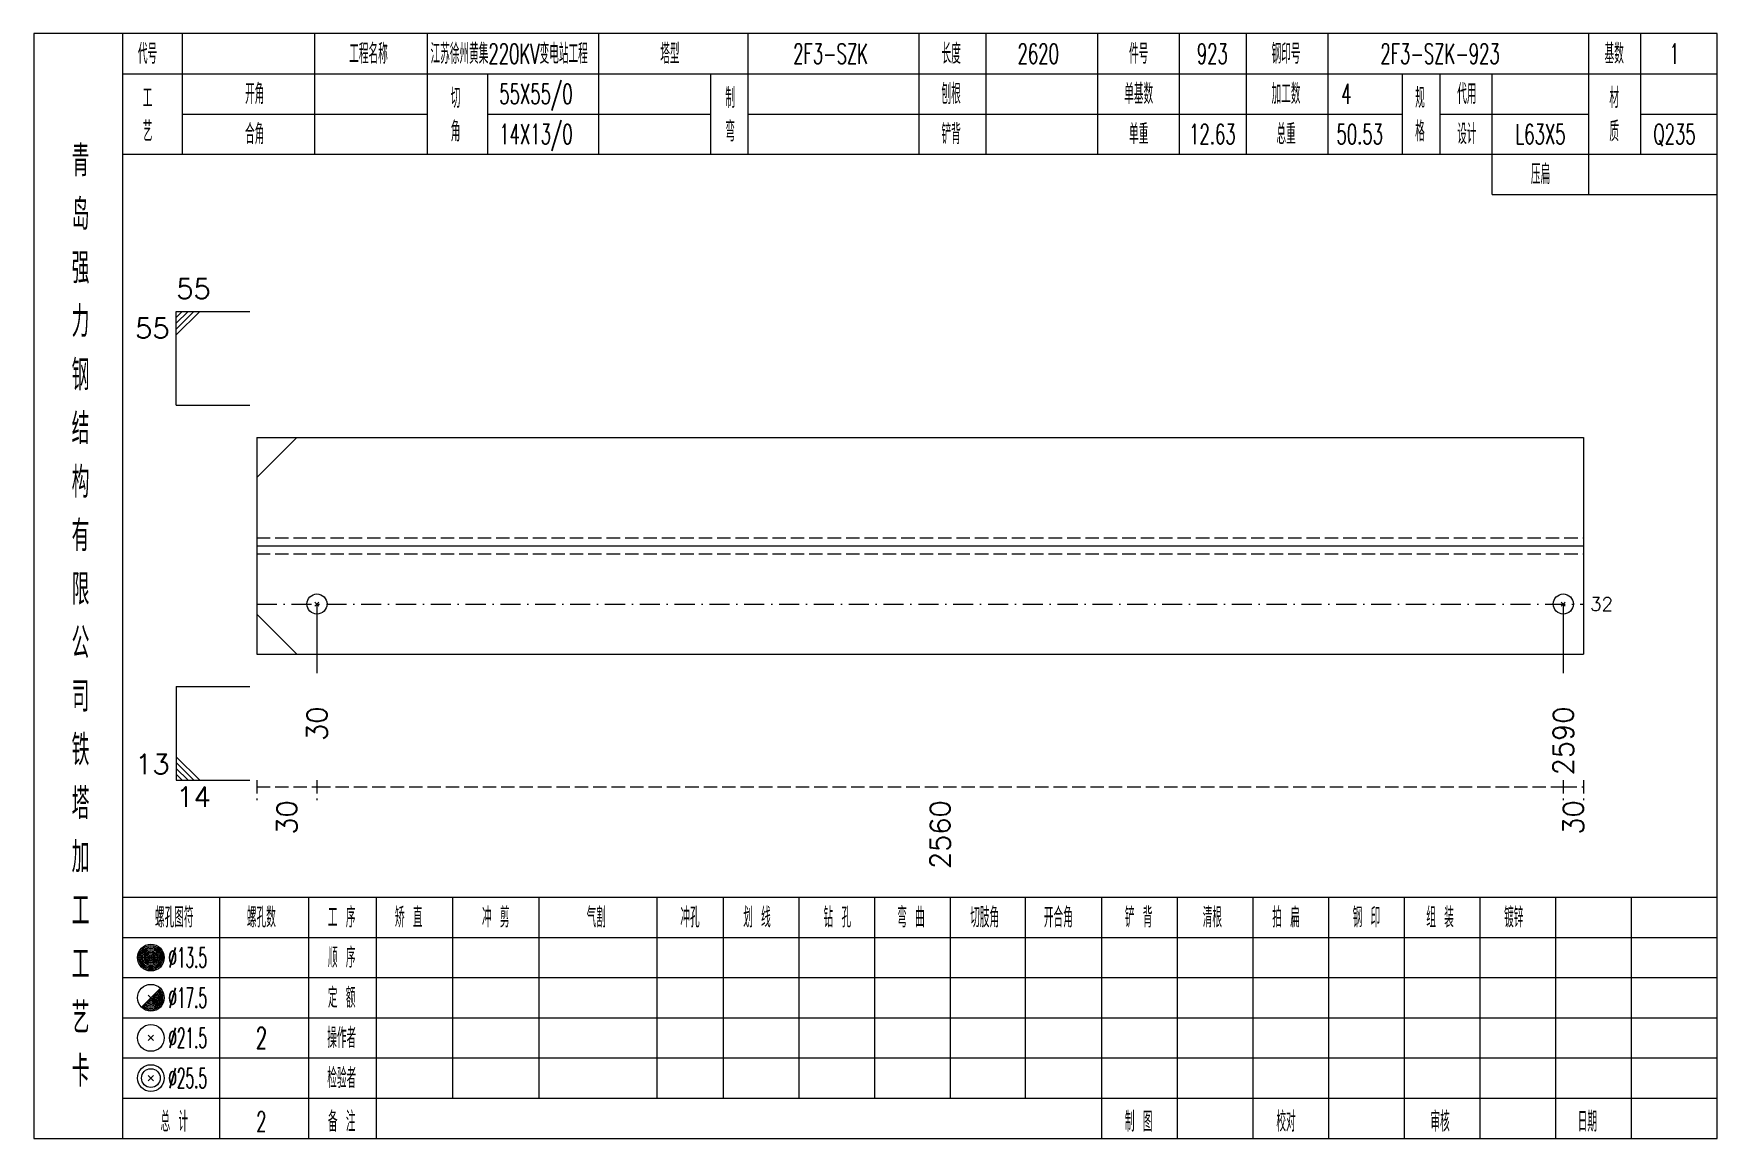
# Model space of a CAD drawing. Extents: x 0 to 4623, y -1159 to 4890.
# Drawn here: x 622.8 to 874.2, y 675 to 840 of the extents above; entities that cross this region are included whole.
import ezdxf
from ezdxf.enums import TextEntityAlignment as Align

# ---------------------------------------------------------------- set-up
doc = ezdxf.new("R2010")
doc.units = 0
doc.header["$MEASUREMENT"] = 0
doc.linetypes.add('一点画线', pattern=[5.2, 3, -1, 0.2, -1])
doc.linetypes.add('虚线', pattern=[2.75, 2, -0.75])
doc.layers.get('0').update_dxf_attribs({"linetype": 'CONTINUOUS', "lineweight": 25})
for name, color, linetype, lineweight in [('1', 7, 'CONTINUOUS', 25), ('4', 7, 'CONTINUOUS', 25), ('5', 7, 'CONTINUOUS', 25)]:
    doc.layers.add(name, color=color, linetype=linetype, lineweight=lineweight)
doc.styles.get("Standard").update_dxf_attribs({"font": 'simplex.shx', "width": 0.7, "height": 3, "bigfont": 'gbhzfs.shx'})

msp = doc.modelspace()

# ---------------------------------------------------------------- texts
at = {"color": 7, "linetype": 'Continuous', "lineweight": 13}
msp.add_text('55', height=3, dxfattribs=at).set_placement((644.1, 799.5), align=Align.BOTTOM_LEFT)
msp.add_text('55', height=3, dxfattribs=at).set_placement((643.1, 797.5), align=Align.TOP_RIGHT)
msp.add_text('32', height=2, dxfattribs=at).set_placement((855.2, 754.81), align=Align.MIDDLE_LEFT)
msp.add_text('13', height=3, dxfattribs=at).set_placement((643.1, 728.5), align=Align.BOTTOM_RIGHT)
msp.add_text('14', height=3, dxfattribs=at).set_placement((644.1, 727.5), align=Align.TOP_LEFT)
at = {"color": 8, "linetype": 'Continuous', "lineweight": 9}
for s, p in [('30', (660.6, 725.5)), ('2560', (758.15, 725.5)), ('30', (852.7, 725.5))]:
    msp.add_text(s, height=3, rotation=90, dxfattribs=at).set_placement(p, align=Align.MIDDLE_RIGHT)
at = {"layer": '1', "color": 7, "linetype": 'Continuous', "lineweight": 13}
for s, p in [('30', (665.1, 739.5)), ('2590', (851.2, 739.5))]:
    msp.add_text(s, height=3, rotation=90, dxfattribs=at).set_placement(p, align=Align.MIDDLE_RIGHT)
at = {"layer": '4', "color": 1, "linetype": 'Continuous', "lineweight": 13}
for s, height, width, p in [('代号', 3, 0.6, (639.8, 837)), ('工程名称', 3, 0.6, (672.8, 837)), ('江苏徐州黄集220KV变电站工程', 3, 0.6, (693.8, 837)), ('塔型', 3, 0.6, (717.8, 837)), ('2F3-SZK', 3, 0.6, (741.8, 837)), ('长度', 3, 0.6, (759.8, 837)), ('2620', 3, 0.6, (772.8, 837)), ('件号', 3, 0.6, (787.8, 837)), ('923', 3, 0.6, (798.8, 837)), ('钢印号', 3, 0.6, (809.8, 837)), ('2F3-SZK-923', 3, 0.6, (832.8, 837)), ('基数', 3, 0.6, (858.8, 837)), ('1', 3, 0.6, (867.8, 837)), ('开角', 3, 0.6, (655.8, 831)), ('55X55/0', 3, 0.6, (697.8, 831)), ('制', 3, 0.6, (726.8, 830.4)), ('刨根', 3, 0.6, (759.8, 831)), ('单基数', 3, 0.6, (787.8, 831)), ('加工数', 3, 0.6, (809.8, 831)), ('4', 3, 0.6, (818.8, 831)), ('规', 3, 0.6, (829.8, 830.4)), ('代用', 3, 0.6, (836.8, 831)), ('材', 3, 0.6, (858.8, 830.4)), ('工', 3, 0.6, (639.8, 830.4)), ('切', 3, 0.6, (685.8, 830.4)), ('艺', 3, 0.6, (639.8, 825.4)), ('角', 3, 0.6, (685.8, 825.4)), ('弯', 3, 0.6, (726.8, 825.4)), ('格', 3, 0.6, (829.8, 825.4)), ('质', 3, 0.6, (858.8, 825.4)), ('合角', 3, 0.6, (655.8, 825)), ('14X13/0', 3, 0.6, (697.8, 825)), ('铲背', 3, 0.6, (759.8, 825)), ('单重', 3, 0.6, (787.8, 825)), ('12.63', 3, 0.6, (798.8, 825)), ('总重', 3, 0.6, (809.8, 825)), ('50.53', 3, 0.6, (820.8, 825)), ('设计', 3, 0.6, (836.8, 825)), ('L63X5', 3, 0.6, (847.8, 825)), ('Q235', 3, 0.6, (867.8, 825)), ('青', 4.6, 0.8, (629.8, 821)), ('压扁', 3, 0.6, (847.8, 819)), ('岛', 4.6, 0.8, (629.8, 813)), ('强', 4.6, 0.8, (629.8, 805)), ('力', 4.6, 0.8, (629.8, 797)), ('钢', 4.6, 0.8, (629.8, 789)), ('结', 4.6, 0.8, (629.8, 781)), ('构', 4.6, 0.8, (629.8, 773)), ('有', 4.6, 0.8, (629.8, 765)), ('限', 4.6, 0.8, (629.8, 757)), ('公', 4.6, 0.8, (629.8, 749)), ('司', 4.6, 0.8, (629.8, 741)), ('铁', 4.6, 0.8, (629.8, 733)), ('塔', 4.6, 0.8, (629.8, 725)), ('加', 4.6, 0.8, (629.8, 717)), ('工', 4.6, 0.8, (629.8, 709)), ('螺孔图符', 3, 0.6, (643.8, 708)), ('螺孔数', 3, 0.6, (656.8, 708)), ('工 序', 3, 0.6, (668.8, 708)), ('矫 直', 3, 0.6, (678.8, 708)), ('冲 剪', 3, 0.6, (691.8, 708)), ('气割', 3, 0.6, (706.8, 708)), ('冲孔', 3, 0.6, (720.8, 708)), ('划 线', 3, 0.6, (730.8, 708)), ('钻 孔', 3, 0.6, (742.8, 708)), ('弯 曲', 3, 0.6, (753.8, 708)), ('切肢角', 3, 0.6, (764.8, 708)), ('开合角', 3, 0.6, (775.8, 708)), ('铲 背', 3, 0.6, (787.8, 708)), ('清根', 3, 0.6, (798.8, 708)), ('拍 扁', 3, 0.6, (809.8, 708)), ('钢 印', 3, 0.6, (821.8, 708)), ('组 装', 3, 0.6, (832.8, 708)), ('镀锌', 3, 0.6, (843.8, 708)), ('工', 4.6, 0.8, (629.8, 701)), ('%%C13.5', 3, 0.5, (645.8, 702)), ('顺 序', 3, 0.6, (668.8, 702)), ('%%C17.5', 3, 0.5, (645.8, 696)), ('定 额', 3, 0.6, (668.8, 696)), ('艺', 4.6, 0.8, (629.8, 693)), ('%%C21.5', 3, 0.5, (645.8, 690)), ('2', 3.2, 0.6, (656.8, 690)), ('操作者', 3, 0.6, (668.8, 690)), ('卡', 4.6, 0.8, (629.8, 685)), ('%%C25.5', 3, 0.5, (645.8, 684)), ('检验者', 3, 0.6, (668.8, 684)), ('总 计', 3, 0.6, (643.8, 677.5)), ('2', 3, 0.6, (656.8, 677.5)), ('备 注', 3, 0.6, (668.8, 677.5)), ('制 图', 3, 0.6, (787.8, 677.5)), ('校对', 3, 0.6, (809.8, 677.5)), ('审核', 3, 0.6, (832.8, 677.5)), ('日期', 3, 0.6, (854.8, 677.5))]:
    msp.add_text(s, height=height, dxfattribs=dict(at, width=width)).set_placement(p, align=Align.MIDDLE_CENTER)

# ---------------------------------------------------------------- blocks, each defined once
blk = doc.blocks.new('孔21.5')
at = {"layer": '5', "color": 7, "linetype": 'Continuous', "lineweight": 13}
for p, q in [((-0.2, -0.2), (0.2, 0.2)), ((-0.2, 0.2), (0.2, -0.2))]:
    blk.add_line(p, q, dxfattribs=at)
blk.add_circle((0, 0), 1, dxfattribs=at)

# ---------------------------------------------------------------- linework, layer by layer
at = {"color": 7, "linetype": 'Continuous', "lineweight": 13}
for p, q in [((644.1, 798.5), (655.1, 798.5)), ((644.1, 784.5), (644.1, 798.5)), ((644.975, 798.5), (644.1, 797.625)), ((645.85, 798.5), (644.1, 796.75)), ((646.725, 798.5), (644.1, 795.875)), ((647.6, 798.5), (644.1, 795)), ((644.1, 784.5), (655.1, 784.5)), ((656.1, 773.69), (662.1, 779.69)), ((665.1, 754.81), (665.1, 744.5)), ((851.2, 754.81), (851.2, 744.5)), ((656.1, 753.31), (662.1, 747.31)), ((644.1, 742.5), (655.1, 742.5)), ((644.1, 742.5), (644.1, 728.5)), ((647.6, 728.5), (644.1, 732)), ((646.725, 728.5), (644.1, 731.125)), ((645.85, 728.5), (644.1, 730.25)), ((644.975, 728.5), (644.1, 729.375)), ((644.1, 728.5), (655.1, 728.5))]:
    msp.add_line(p, q, dxfattribs=at)
at = {"color": 7, "linetype": 'Continuous', "lineweight": 18}
for p, q in [((656.1, 779.69), (656.1, 747.31)), ((656.1, 779.69), (854.2, 779.69)), ((854.2, 779.69), (854.2, 747.31)), ((656.1, 763.5), (854.2, 763.5))]:
    msp.add_line(p, q, dxfattribs=at)
at = {"color": 1, "linetype": '虚线', "lineweight": 18}
for p, q in [((656.1, 764.69), (854.2, 764.69)), ((656.1, 762.31), (854.2, 762.31))]:
    msp.add_line(p, q, dxfattribs=at)
at = {"color": 3, "linetype": '一点画线', "lineweight": 13}
msp.add_line((656.1, 754.81), (854.2, 754.81), dxfattribs=at)
at = {"color": 8, "linetype": '虚线', "lineweight": 9}
for p, q in [((656.1, 728.5), (656.1, 725.5)), ((656.1, 727.5), (665.1, 727.5)), ((665.1, 728.5), (665.1, 725.5)), ((665.1, 728.5), (665.1, 725.5)), ((665.1, 727.5), (851.2, 727.5)), ((851.2, 728.5), (851.2, 725.5)), ((851.2, 728.5), (851.2, 725.5)), ((851.2, 727.5), (854.2, 727.5)), ((854.2, 728.5), (854.2, 725.5))]:
    msp.add_line(p, q, dxfattribs=at)
at = {"layer": '1', "color": 7, "linetype": 'Continuous', "lineweight": 18}
msp.add_line((656.1, 747.31), (854.2, 747.31), dxfattribs=at)
at = {"layer": '4', "color": 1, "linetype": 'Continuous', "lineweight": 18}
for p, q in [((636.1, 675), (636.1, 840)), ((645, 822), (645, 840)), ((664.8, 822), (664.8, 840)), ((681.6, 822), (681.6, 840)), ((707.2, 822), (707.2, 840)), ((729.5, 822), (729.5, 840)), ((755, 822), (755, 840)), ((765, 822), (765, 840)), ((781.7, 822), (781.7, 840)), ((793.9, 822), (793.9, 840)), ((803.9, 822), (803.9, 840)), ((816.1, 822), (816.1, 840)), ((855, 816), (855, 840)), ((862.8, 822), (862.8, 840)), ((636.1, 834), (874.2, 834)), ((690.6, 822), (690.6, 834)), ((723.9, 822), (723.9, 834)), ((827.2, 822), (827.2, 834)), ((832.8, 822), (832.8, 834)), ((840.6, 816), (840.6, 834)), ((645, 828), (681.6, 828)), ((690.6, 828), (723.9, 828)), ((729.5, 828), (827.2, 828)), ((832.8, 828), (855, 828)), ((862.8, 828), (874.2, 828)), ((636.1, 822), (874.2, 822)), ((840.6, 816), (874.2, 816)), ((636.1, 711), (874.2, 711)), ((650.6, 675), (650.6, 711)), ((663.9, 675), (663.9, 711)), ((674, 675), (674, 711)), ((685.4, 681), (685.4, 711)), ((698.3, 681), (698.3, 711)), ((715.9, 681), (715.9, 711)), ((725.8, 681), (725.8, 711)), ((737.1, 681), (737.1, 711)), ((748.4, 681), (748.4, 711)), ((759.7, 681), (759.7, 711)), ((770.9, 681), (770.9, 711)), ((782.3, 681), (782.3, 711)), ((793.6, 681), (793.6, 711)), ((804.9, 681), (804.9, 711)), ((816.2, 681), (816.2, 711)), ((827.5, 681), (827.5, 711)), ((838.8, 681), (838.8, 711)), ((850.1, 681), (850.1, 711)), ((861.4, 681), (861.4, 711)), ((636.1, 705), (874.2, 705)), ((636.1, 699), (874.2, 699)), ((636.1, 693), (874.2, 693)), ((636.1, 687), (874.2, 687)), ((636.1, 681), (874.2, 681)), ((782.3, 675), (782.3, 681)), ((793.6, 675), (793.6, 681)), ((804.9, 675), (804.9, 681)), ((816.2, 675), (816.2, 681)), ((827.5, 675), (827.5, 681)), ((838.8, 675), (838.8, 681)), ((850.1, 675), (850.1, 681)), ((861.4, 675), (861.4, 681))]:
    msp.add_line(p, q, dxfattribs=at)
at = {"layer": '4', "color": 7, "linetype": 'Continuous', "lineweight": 13}
for p, q in [((640.1, 701.8), (640.5, 702.2)), ((640.5, 701.8), (640.1, 702.2)), ((638.886, 694.586), (641.714, 697.414)), ((639.9, 696.4), (640.7, 695.6)), ((639.9, 689.6), (640.7, 690.4)), ((639.9, 690.4), (640.7, 689.6)), ((639.9, 683.6), (640.7, 684.4)), ((639.9, 684.4), (640.7, 683.6))]:
    msp.add_line(p, q, dxfattribs=at)
at = {"layer": '4', "color": 1, "linetype": 'Continuous', "lineweight": 18}
msp.add_lwpolyline([(622.8, 840), (622.8, 675), (874.2, 675), (874.2, 840)], close=True, dxfattribs=at)
at = {"layer": '4', "color": 7, "linetype": 'Continuous', "lineweight": 13}
for centre, radius in [((640.3, 702), 2), ((640.3, 702), 1.8), ((640.3, 702), 1.6), ((640.3, 702), 1.4), ((640.3, 702), 1.2), ((640.3, 702), 1), ((640.3, 702), 0.8), ((640.3, 702), 0.6), ((640.3, 702), 0.4), ((640.3, 702), 0.2), ((640.3, 696), 2), ((640.3, 690), 2), ((640.3, 684), 2), ((640.3, 684), 1.4)]:
    msp.add_circle(centre, radius, dxfattribs=at)
for radius in [1.8, 1.6, 1.4, 1.2, 1, 0.8, 0.6, 0.4, 0.2]:
    msp.add_arc((640.3, 696), radius, 225, 45, dxfattribs=at)

# ---------------------------------------------------------------- block references
at = {"layer": '1', "color": 7, "linetype": 'Continuous', "lineweight": 13, "xscale": 1.5, "yscale": 1.5, "zscale": 1.5}
for p in [(665.1, 754.81), (851.2, 754.81)]:
    msp.add_blockref('孔21.5', p, dxfattribs=at)

msp.set_redraw_order([(e.dxf.handle, doc.entitydb.next_handle()) for e in msp.query("TEXT MTEXT ATTDEF DIMENSION ARC_DIMENSION")])  # texts and dimensions are drawn at this point

doc.saveas('drawing.dxf')
